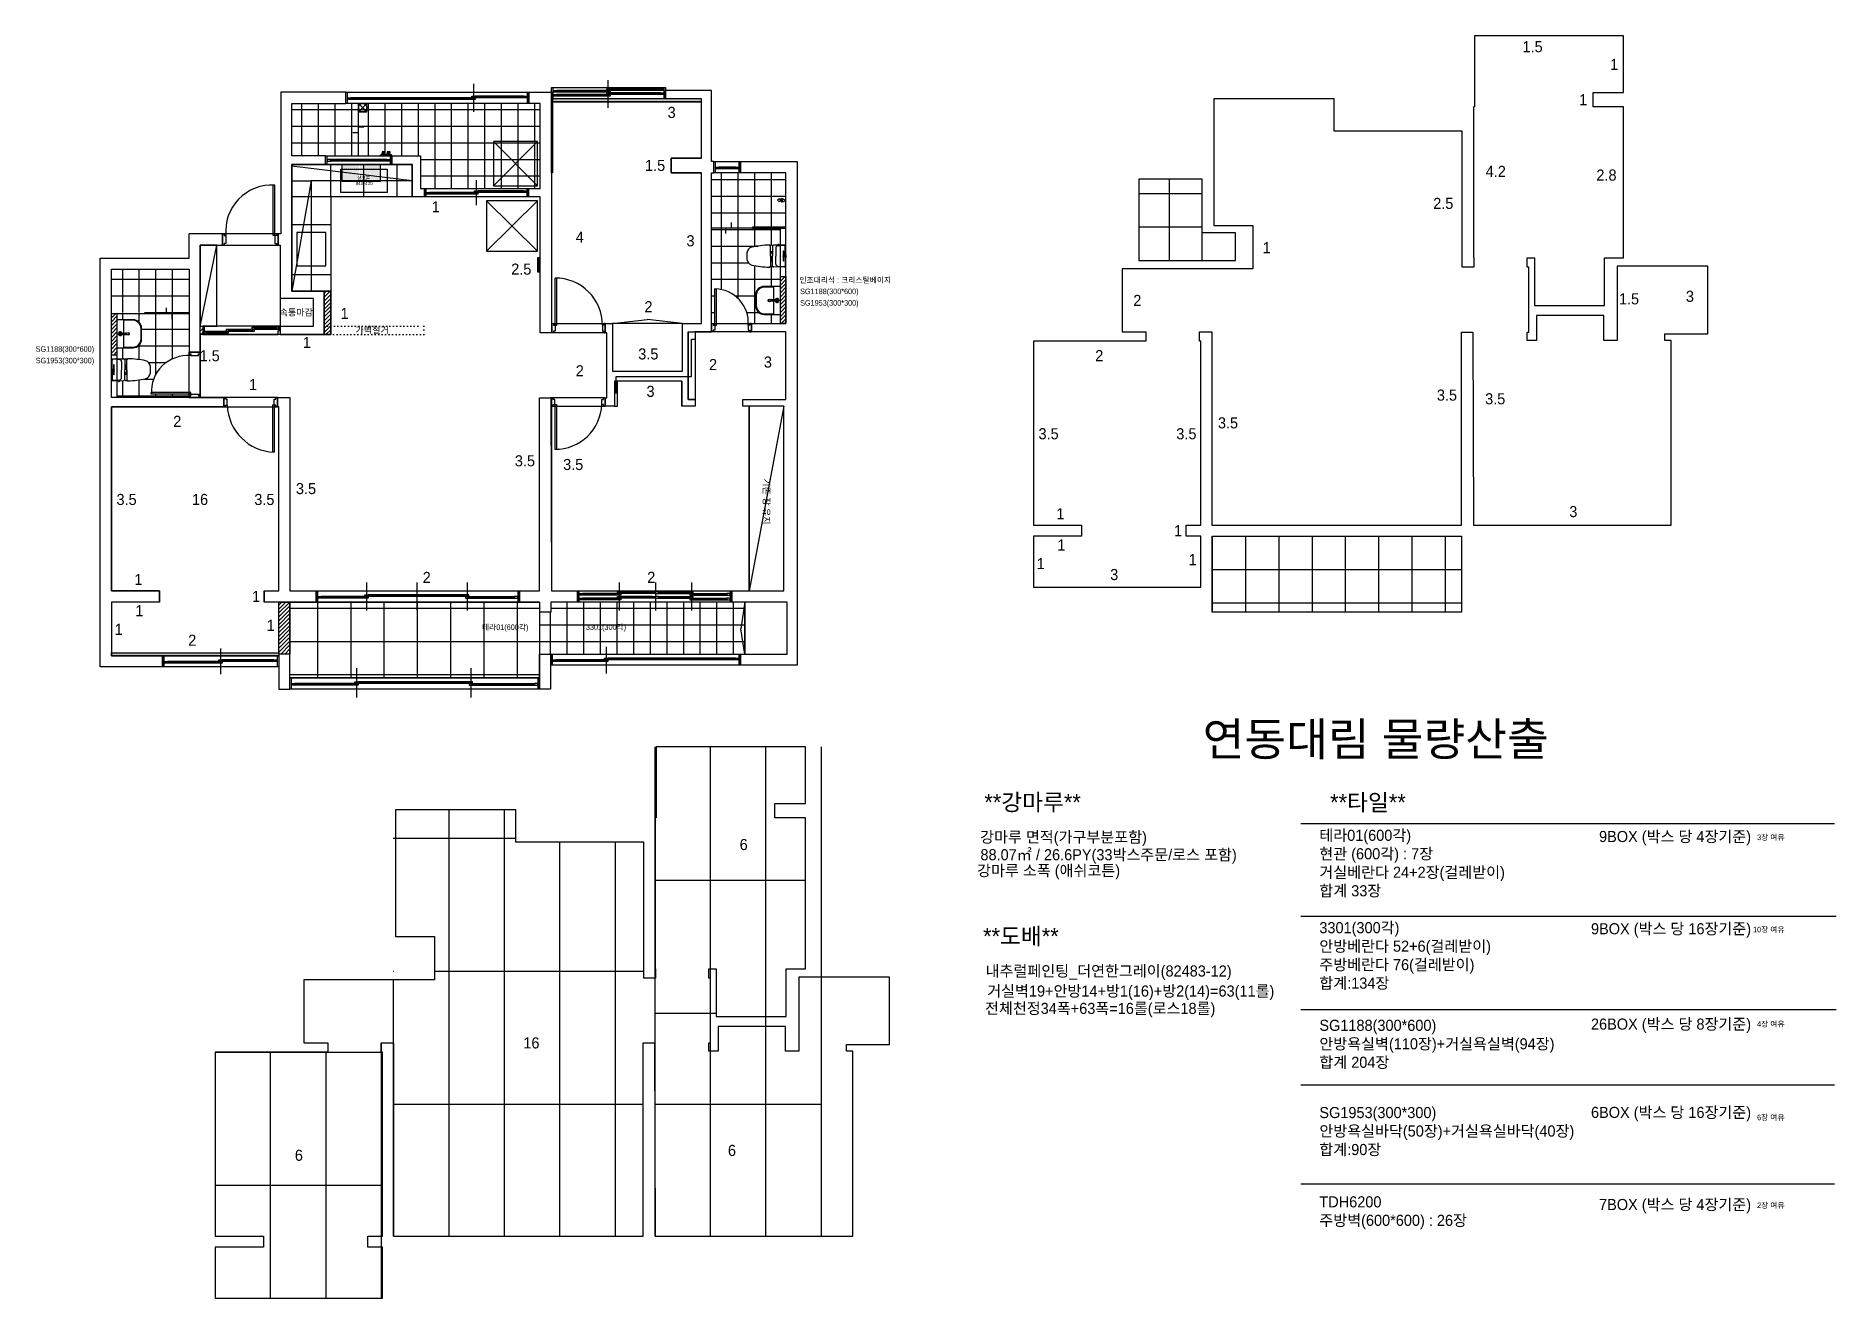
# Model space of a CAD drawing. Header units: inches. Extents: x 88414 to 587042, y -693500 to 27778.
# Drawn here: x 113839 to 146302, y -27474 to -4710 of the extents above; entities that cross this region are included whole.
import ezdxf
from ezdxf.enums import TextEntityAlignment as Align

# ---------------------------------------------------------------- set-up
doc = ezdxf.new("R2010")
doc.units = ezdxf.units.IN
doc.header["$LTSCALE"] = 50
doc.header["$MEASUREMENT"] = 0
for name, pattern in [('DOT', [0.25, 0, -0.25]), ('HID', [2.5, 1.5, -1]), ('HIDDEN', [0.375, 0.25, -0.125])]:
    doc.linetypes.add(name, pattern=pattern)
for name, color, linetype in [('03-TEXT', 3, 'Continuous'), ('03-WAL NEW', 3, 'Continuous'), ('06-FUR', 6, 'Continuous'), ('06-LIGHT', 4, 'Continuous'), ('3.기호.계단선', 30, 'Continuous'), ('BATH', 4, 'Continuous'), ('CO-BATH', 6, 'Continuous'), ('fin', 5, 'Continuous'), ('HL', 6, 'HIDDEN'), ('TOILET-1', 6, 'Continuous'), ('면적', 3, 'Continuous'), ('욕실설비', 3, 'Continuous')]:
    doc.layers.add(name, color=color, linetype=linetype)
doc.styles.add('코레일둥고', font='Korail_Round_Gothic_Medium.ttf')
doc.linetypes.add('ZIGZAG', pattern='A,0.0001,-0.2,[131,ltypeshp.shx,S=0.2,R=0,X=-0.2,Y=0],-0.4,[131,ltypeshp.shx,S=0.2,R=180,X=0.2,Y=0],-0.2', length=0.8001)
pattern_1 = [(0, (-117097.75, 801.26), (0, 300), [])]
pattern_2 = [(90, (-117097.75, 801.26), (-300, 2e-14), [])]
pattern_3 = [(45, (-117097.753, 801.26), (-35.35534, 35.35534), [])]

msp = doc.modelspace()

# ---------------------------------------------------------------- texts
at = {"layer": '03-TEXT', "style": '코레일둥고'}
for s, p in [('1.5', (141011.833, -5002.5)), ('1', (142374.722, -5321)), ('1', (141815.222, -5958.5)), ('3', (125375.833, -6188.02)), ('1.5', (125186.722, -7144.02)), ('4.2', (140347.722, -7251.5)), ('2.8', (142344.222, -7318)), ('1', (121121.722, -7891)), ('2.5', (139401.111, -7829)), ('4', (123719.222, -8437.02)), ('3', (125715.722, -8503.52)), ('1', (136105.722, -8628.238)), ('2.5', (122772.611, -9014.52)), ('2', (133773.667, -9579.5)), ('1.5', (142750.809, -9551)), ('3', (143739.667, -9505.5)), ('1', (119477.222, -9813.758)), ('2', (124957.475, -9693.16)), ('1.5', (117153.167, -10577.02)), ('1', (118796.833, -10338)), ('3.5', (125063.556, -10545)), ('2', (133087.772, -10575.441)), ('2', (123718.611, -10849.02)), ('2', (126122.309, -10736.52)), ('3', (127111.167, -10691.02)), ('1', (117825.833, -11097)), ('3', (124994.556, -11219.5)), ('3.5', (139467.111, -11287)), ('3.5', (140337.611, -11353.5)), ('2', (116459.272, -11760.961)), ('3.5', (135518.611, -11788)), ('3.5', (132282.611, -11984)), ('3.5', (134768.167, -11984)), ('3.5', (122838.611, -12472.52)), ('3.5', (123709.111, -12539.02)), ('3.5', (115654.111, -13169.52)), ('16', (116943.611, -13169.52)), ('3.5', (118139.667, -13169.52)), ('3.5', (118890.111, -12973.52)), ('1', (132387.667, -13427.5)), ('3', (141636.864, -13388.5)), ('1', (134509.833, -13733.5)), ('1', (132405.333, -13991)), ('1', (132032.333, -14326.5)), ('1', (134771.333, -14255.5)), ('1', (115759.167, -14613.02)), ('2', (120958.364, -14576.5)), ('2', (125008.364, -14574.02)), ('3', (133357.667, -14524)), ('1', (117881.333, -14919.02)), ('1', (115776.833, -15176.52)), ('1', (118142.833, -15441.02)), ('1', (115403.833, -15512.02)), ('2', (116729.167, -15709.52)), ('9BOX (박스 당 4장기준)', (144770.385, -19249.5)), ('6', (126675.167, -19394.5)), ('88.07㎡ / 26.6PY(33박스주문/로스 포함)', (135494.36, -19578.032)), ('강마루 소폭 (애쉬코튼)', (133390.36, -19863.532)), ('9BOX (박스 당 16장기준)', (144770.385, -20913.5)), ('거실벽19+안방14+방1(16)+방2(14)=63(11롤)', (136172.5, -22037.176)), ('전체천정34폭+63폭=16롤(로스18롤)', (135108.305, -22350.176)), ('26BOX (박스 당 8장기준)', (144770.385, -22633.5)), ('16', (122919.167, -22972.5)), ('6BOX (박스 당 16장기준)', (144770.385, -24226.5)), ('6', (118652.667, -24999.5)), ('6', (126463.667, -24911.5)), ('7BOX (박스 당 4장기준)', (144770.385, -25887.5))]:
    msp.add_text(s, height=200, dxfattribs=at).set_placement(p, align=Align.RIGHT)
at = {"layer": '03-TEXT', "color": 0, "style": '코레일둥고'}
msp.add_text('연동대림 물량산출', height=600, dxfattribs=at).set_placement((141121.472, -17691.786), align=Align.RIGHT)
at = {"layer": '03-TEXT', "color": 30, "style": '코레일둥고'}
for s, height, p in [('**강마루**', 300, (132683.36, -18681.566)), ('**타일**', 300, (138542.69, -18684.023)), ('3장 여유', 100, (145374.351, -19214.341)), ('**도배**', 300, (132283.36, -21097.73)), ('10장 여유', 100, (145374.351, -20878.341)), ('4장 여유', 100, (145374.351, -22582)), ('6장 여유', 100, (145374.351, -24267.5)), ('2장 여유', 100, (145374.351, -25852.341))]:
    msp.add_text(s, height=height, dxfattribs=at).set_placement(p, align=Align.RIGHT)
at = {"layer": '03-TEXT', "color": 10, "style": '코레일둥고'}
for s, p in [('강마루 면적(가구부분포함)', (133873.916, -19259.462)), ('내추럴페인팅_더연한그레이(82483-12)', (135402.527, -21675.626))]:
    msp.add_text(s, height=200, dxfattribs=at).set_placement(p, align=Align.RIGHT)
at = {"layer": '06-LIGHT', "char_height": 200, "attachment_point": 1, "style": '코레일둥고'}
for s, width, heights, insert in [('{\\C1;테라01(600각)\\P}현관 (600각) : 7장\\P거실베란다 24+2장(걸레받이)\\P합계 33장', 3886.57191, [0], (136984.356, -19028.023)), ('{\\C1;3301(300각) }\\P안방베란다 52+6(걸레받이)\\P주방베란다 76(걸레받이)\\P합계:134장', 7370.57417, [0], (136984.356, -20694.023)), ('{\\C1;SG1188(300*600)\\P}안방욕실벽(110장)+거실욕실벽(94장)\\P합계 204장', 7370.57417, [0], (136984.356, -22455.5)), ('{\\C1;SG1953(300*300)\\P}안방욕실바닥(50장)+거실욕실바닥(40장)\\P합계:90장', 4975.39317, [1645.915], (136984.356, -24029)), ('{\\C1;TDH6200\\P}주방벽(600*600) : 26장', 3886.57191, [0], (136984.356, -25639.523))]:
    msp.add_mtext_dynamic_manual_height_columns(s, width=width, gutter_width=2287.21, heights=heights, dxfattribs=dict(at, insert=insert))

# ---------------------------------------------------------------- blocks, each defined once
blk = doc.blocks.new('A$C004A4CAE')
at = {"layer": 'fin', "color": 6}
for p, q in [((0, 0), (0, 5)), ((200, 15), (10, 15)), ((36, 69), (36, 70)), ((84, 69), (36, 69)), ((51, 63), (36, 63)), ((51, 57), (36, 57)), ((51, 51), (36, 51)), ((36, 23), (36, 45)), ((84, 45), (36, 45)), ((82, 72), (38, 72)), ((82, 21), (38, 21)), ((43, 15), (43, 21)), ((84, 63), (69, 63)), ((84, 57), (69, 57)), ((84, 51), (69, 51)), ((77, 15), (77, 21)), ((84, 69), (84, 70)), ((84, 23), (84, 45)), ((126, 69), (126, 70)), ((174, 69), (126, 69)), ((141, 63), (126, 63)), ((141, 57), (126, 57)), ((141, 51), (126, 51)), ((174, 45), (126, 45)), ((126, 23), (126, 45)), ((172, 72), (128, 72)), ((172, 21), (128, 21)), ((133, 15), (133, 21)), ((174, 63), (159, 63)), ((174, 57), (159, 57)), ((174, 51), (159, 51)), ((167, 15), (167, 21)), ((174, 69), (174, 70)), ((174, 23), (174, 45)), ((210, 0), (210, 5))]:
    blk.add_line(p, q, dxfattribs=at)
for centre, radius, start, end in [((10, 5), 10, 90, 180), ((36, 66), 3, 90, 270), ((36, 60), 3, 90, 270), ((36, 54), 3, 90, 270), ((36, 48), 3, 90, 270), ((38, 70), 2, 90, 180), ((38, 23), 2, 180, 270), ((51, 66), 3, 90, 270), ((51, 60), 3, 90, 270), ((51, 54), 3, 90, 270), ((51, 48), 3, 90, 270), ((69, 66), 3, 270, 90), ((69, 60), 3, 270, 90), ((69, 54), 3, 270, 90), ((69, 48), 3, 270, 90), ((82, 70), 2, 0, 90), ((82, 23), 2, 270, 0), ((84, 66), 3, 270, 90), ((84, 60), 3, 270, 90), ((84, 54), 3, 270, 90), ((84, 48), 3, 270, 90), ((126, 66), 3, 90, 270), ((126, 60), 3, 90, 270), ((126, 54), 3, 90, 270), ((126, 48), 3, 90, 270), ((128, 70), 2, 90, 180), ((128, 23), 2, 180, 270), ((141, 66), 3, 90, 270), ((141, 60), 3, 90, 270), ((141, 54), 3, 90, 270), ((141, 48), 3, 90, 270), ((159, 66), 3, 270, 90), ((159, 60), 3, 270, 90), ((159, 54), 3, 270, 90), ((159, 48), 3, 270, 90), ((172, 70), 2, 0, 90), ((172, 23), 2, 270, 0), ((174, 66), 3, 270, 90), ((174, 60), 3, 270, 90), ((174, 54), 3, 270, 90), ((174, 48), 3, 270, 90), ((200, 5), 10, 0, 90)]:
    blk.add_arc(centre, radius, start, end, dxfattribs=at)
blk = doc.blocks.new('A$C4B2D31F0')
for p, q in [((169, 707), (217, 707)), ((193, 707), (193, 716))]:
    blk.add_line(p, q)
at = {"layer": 'fin', "color": 4}
for p, q in [((185, 691), (20, 691)), ((37, 692), (25, 692)), ((37, 692), (50, 692)), ((201, 691), (366, 691)), ((13, 466), (193, 466)), ((193, 427), (14, 427)), ((48, 524), (193, 524)), ((338, 524), (193, 524)), ((373, 466), (193, 466)), ((193, 427), (372, 427))]:
    blk.add_line(p, q, dxfattribs=at)
for points in [[(20, 691), (8, 691, 0.421209), (-7, 676), (-2, 481, 0.001659)], [(366, 691), (378, 691, -0.421209), (393, 676), (388, 481, -0.001659)], [(13, 466, 0.371724), (-2, 451, 0.003515), (-1, 420, 0.320541)], [(373, 466, -0.371724), (388, 451, -0.003515), (387, 420, -0.320541)]]:
    blk.add_lwpolyline(points, format="xyb", dxfattribs=at)
for centre, radius, start, end in [((20, 675), 16, 90, 179.3116), ((1004, 663), 1000, 179.3116, 185.9437), ((25, 707), 15, 180, 270), ((50, 707), 15, 270, 0), ((366, 675), 16, 0.6884, 90), ((-618, 663), 1000, 354.0563, 0.6884), ((14, 407), 20, 90, 182.3333), ((2198, 496), 2206, 182.3333, 190.6081), ((13, 481), 15, 181.3651, 270), ((49, 564), 40, 185.9437, 267.5129), ((336, 564), 40, 272.4871, 354.0563), ((-1812, 496), 2206, 349.3919, 357.6667), ((372, 407), 20, 357.6667, 90), ((373, 481), 15, 270, 358.6349), ((149, 129), 126, 198.2964, 263.4241), ((193, 406), 406, 261.6993, 270), ((193, 406), 406, 270, 278.3007), ((237, 129), 126, 276.5759, 341.7036)]:
    blk.add_arc(centre, radius, start, end, dxfattribs=at)
at = {"layer": 'HL', "linetype": 'Continuous'}
for p, q in [((106, 666), (184, 666)), ((106, 659), (185, 659)), ((169, 697), (169, 707)), ((169, 697), (217, 697)), ((186, 693), (181, 697)), ((182, 686), (186, 693)), ((187, 651), (182, 686)), ((182, 686), (204, 686)), ((186, 693), (200, 693)), ((187, 651), (199, 651)), ((199, 651), (204, 686)), ((200, 693), (205, 697)), ((204, 686), (200, 693)), ((200, 659), (279, 659)), ((201, 666), (279, 666)), ((217, 697), (217, 707)), ((-16, 577), (-16, 565)), ((-12, 581), (-5, 581)), ((-12, 561), (-4, 561)), ((193, 434), (147, 434)), ((193, 434), (239, 434))]:
    blk.add_line(p, q, dxfattribs=at)
for points in [[(110, 427), (110, 451, -0.414214), (114, 455), (131, 455, -0.414214), (135, 451), (135, 435), (135, 427)], [(135, 435), (145, 435, -0.414214), (147, 433), (147, 427)], [(251, 435), (241, 435, 0.414214), (239, 433), (239, 427)], [(276, 427), (276, 451, 0.414214), (272, 455), (255, 455, 0.414214), (251, 451), (251, 435), (251, 427)]]:
    blk.add_lwpolyline(points, format="xyb", dxfattribs=at)
for centre in [(123, 441), (263, 441)]:
    blk.add_circle(centre, 8, dxfattribs=at)
for centre, radius, start, end in [((106, 663), 3.5, 90, 270), ((279, 663), 3.5, 270, 90), ((-12, 577), 4, 90, 180), ((-12, 565), 4, 180, 270)]:
    blk.add_arc(centre, radius, start, end, dxfattribs=at)
blk = doc.blocks.new('B-003')
blk.add_line((0, 0), (0, -65))
at = {"layer": 'CO-BATH'}
for p, q in [((-252, 0), (-252, -295)), ((252, 0), (-252, 0)), ((252, -295), (252, 0)), ((-102, -445), (102, -445))]:
    blk.add_line(p, q, dxfattribs=at)
at = {"layer": 'CO-BATH', "color": 8}
for p, q in [((-242, -120), (-242, -285)), ((242, -120), (-242, -120)), ((-15, -156), (-15, -161)), ((-15, -161), (14, -161)), ((-14, -151), (-14, -156)), ((-13, -60), (-13, -151)), ((12, -60), (12, -151)), ((13, -151), (13, -156)), ((14, -156), (14, -161)), ((242, -285), (242, -120)), ((-92, -435), (92, -435))]:
    blk.add_line(p, q, dxfattribs=at)
at = {"layer": 'CO-BATH', "color": 251}
for p, q in [((-15, -156), (14, -156)), ((-14, -151), (13, -151))]:
    blk.add_line(p, q, dxfattribs=at)
at = {"layer": 'CO-BATH', "color": 8}
blk.add_circle((0, -195), 25, dxfattribs=at)
at = {"layer": 'CO-BATH', "color": 251}
blk.add_circle((0, -195), 20, dxfattribs=at)
at = {"layer": 'CO-BATH'}
for centre, start, end in [((-102, -295), 180, 270), ((102, -295), 270, 0)]:
    blk.add_arc(centre, 150, start, end, dxfattribs=at)
at = {"layer": 'CO-BATH', "color": 8}
for centre, radius, start, end in [((-92, -285), 150, 180, 270), ((0, -60), 35, 290.9248, 249.0751), ((0, -60), 12.5, 360, 180), ((92, -285), 150, 270, 0)]:
    blk.add_arc(centre, radius, start, end, dxfattribs=at)
at = {"layer": 'CO-BATH', "color": 251}
for radius, start, end in [(30, 294.6243, 245.3757), (25, 300, 240), (18, 313.9829, 226.017)]:
    blk.add_arc((0, -60), radius, start, end, dxfattribs=at)
blk = doc.blocks.new('B-803S')
at = {"layer": 'CO-BATH'}
for p, q in [((7.5, 580), (7.5, 20)), ((12.5, 580), (12.5, 20))]:
    blk.add_line(p, q, dxfattribs=at)
at = {"layer": 'CO-BATH', "color": 8}
blk.add_lwpolyline([(0, 600), (20, 600), (20, 0), (0, 0)], close=True, dxfattribs=at)
at = {"layer": 'CO-BATH'}
for points in [[(0, 600), (0, 570), (5, 570), (5, 580), (15, 580), (15, 570), (20, 570), (20, 600)], [(0, 0), (0, 30), (5, 30), (5, 20), (15, 20), (15, 30), (20, 30), (20, 0)]]:
    blk.add_lwpolyline(points, close=True, dxfattribs=at)
blk = doc.blocks.new('AC-8')
at = {"layer": 'BATH'}
for p, q in [((-51, 54), (0, 143)), ((45, 54), (-51, 54)), ((-25, 47), (-46, 12)), ((-14, 47), (-28, -8)), ((-2, 49), (-2, -11)), ((0, 143), (45, 54)), ((10, 47), (25, -8)), ((22, 47), (43, 12)), ((-31, -16), (-41, -49)), ((-2, -27), (-2, -89)), ((28, -16), (38, -49))]:
    blk.add_line(p, q, dxfattribs=at)
blk = doc.blocks.new('A$C1AC25B95')
at = {"layer": '욕실설비', "color": 8}
for p, q in [((28, 72), (28, 75)), ((53, 74), (53, 75))]:
    blk.add_line(p, q, dxfattribs=at)
at = {"layer": 'TOILET-1', "linetype": 'Continuous', "xscale": 0.873786407766195, "yscale": 0.873786407766195, "zscale": 0.873786407766195, "rotation": 180}
blk.add_blockref('AC-8', (40, 125), dxfattribs=at)
blk = doc.blocks.new('물량')
at = {"layer": '면적'}
h = blk.add_hatch(dxfattribs=at)
h.set_pattern_fill('_USER', color=8, scale=300, double=1, pattern_type=0)
h.set_pattern_definition([(0, (7935, 10165), (0, 300), []), (90, (7935, 10165), (-300, 2e-14), [])])
h.paths.add_polyline_path([(7935, 10165), (3455, 10165), (3455, 9220), (5775, 9220), (5775, 8630), (7935, 8630)])
h = blk.add_hatch(dxfattribs=at)
h.set_pattern_fill('INSUL', color=8, scale=50, angle=-90, double=1)
h.set_pattern_definition([(270, (1396.258, 138137.753), (18.75, -3e-15), []), (270, (1402.508, 138137.753), (18.75, -3e-15), [6.25, -6.25]), (270, (1408.758, 138137.753), (18.75, -3e-15), [6.25, -6.25])])
h.paths.add_polyline_path([(10845, 10195), (10845, 10250), (8153, 10250), (8153, 10195)])
at = {"layer": '면적', "ltscale": 0.56}
h = blk.add_hatch(dxfattribs=at)
h.set_pattern_fill('DOTS', color=8, scale=300, angle=90)
h.set_pattern_definition([(90, (129732.947, 9091.217), (-18.75, 9.375), [0, -18.75])])
h.paths.add_polyline_path([(5055, 8760), (5055, 9060), (4355, 9060), (4355, 8760)])
at = {"layer": '면적'}
h = blk.add_hatch(dxfattribs=at)
h.set_pattern_fill('_USER', color=8, scale=300, pattern_type=0)
h.set_pattern_definition(pattern_1)
h.paths.add_polyline_path([(12365, 8415), (12304, 8384), (12304, 8450), (12365, 8415), (12365, 8915), (11545, 8915), (11065, 8915), (11025, 8915), (11025, 7915), (11765, 7915), (11765, 7935), (12365, 7935)])
h.paths.add_polyline_path([(12265, 7915), (11765, 7915), (11025, 7915), (11025, 6195), (11085, 6195), (11085, 6819, -0.418034), (11686, 6195), (11745, 6195), (12265, 6195), (12265, 6358), (11970, 6358, -0.414214), (11820, 6508), (11820, 6712, -0.414214), (11970, 6862), (12265, 6862), (12265, 7045), (12265, 7212), (12138, 7215, -0.407252), (12124, 7230, -0.420239), (12106, 7215, -0.003215), (12078, 7216, -0.200323), (12064, 7211, -0.036121), (11747, 7247, -0.292078), (11662, 7351, -0.036235), (11658, 7410, -0.036235), (11662, 7469, -0.292078), (11747, 7573, -0.036121), (12064, 7609, -0.200323), (12078, 7604, -0.003215), (12106, 7605, -0.420239), (12124, 7590, -0.407252), (12138, 7605), (12219, 7607), (12219, 7615, -0.414214), (12223, 7619), (12235, 7619, -0.414214), (12239, 7615), (12239, 7608), (12265, 7608)])
h = blk.add_hatch(dxfattribs=at)
h.set_pattern_fill('_USER', color=8, scale=300, angle=90, pattern_type=0)
h.set_pattern_definition(pattern_2)
h.paths.add_polyline_path([(12265, 7915), (11765, 7915), (11025, 7915), (11025, 6195), (11085, 6195), (11085, 6819, -0.418034), (11686, 6195), (11745, 6195), (12265, 6195), (12265, 6358), (11970, 6358, -0.414214), (11820, 6508), (11820, 6712, -0.414214), (11970, 6862), (12265, 6862), (12265, 7045), (12265, 7212), (12138, 7215, -0.407252), (12124, 7230, -0.420239), (12106, 7215, -0.003215), (12078, 7216, -0.200323), (12064, 7211, -0.036121), (11747, 7247, -0.292078), (11662, 7351, -0.036235), (11658, 7410, -0.036235), (11662, 7469, -0.292078), (11747, 7573, -0.036121), (12064, 7609, -0.200323), (12078, 7604, -0.003215), (12106, 7605, -0.420239), (12124, 7590, -0.407252), (12138, 7605), (12219, 7607), (12219, 7615, -0.414214), (12223, 7619), (12235, 7619, -0.414214), (12239, 7615), (12239, 7608), (12265, 7608)])
h.paths.add_polyline_path([(12365, 8415), (12304, 8384), (12304, 8450), (12365, 8415), (12365, 8915), (11545, 8915), (11065, 8915), (11025, 8915), (11025, 7915), (11765, 7915), (11765, 7935), (12365, 7935)])
h = blk.add_hatch(dxfattribs=at)
h.set_pattern_fill('_USER', color=8, scale=300, pattern_type=0)
h.set_pattern_definition(pattern_1)
h.paths.add_polyline_path([(1600, 7175), (200, 7175), (200, 6775), (261, 6810), (261, 6744), (200, 6775), (200, 6395), (800, 6395), (800, 6375), (1600, 6375)])
h.paths.add_polyline_path([(1600, 6375), (800, 6375), (300, 6375), (300, 6262), (595, 6262, -0.414214), (745, 6112), (745, 5907, -0.414214), (595, 5757), (300, 5757), (300, 5625), (300, 5558), (427, 5555, -0.407252), (441, 5540, -0.420239), (459, 5555, -0.003215), (487, 5554, -0.200323), (501, 5559, -0.036121), (818, 5523, -0.292078), (903, 5419, -0.036235), (907, 5360, -0.036235), (903, 5301, -0.292078), (818, 5197, -0.036121), (501, 5161, -0.200323), (487, 5166, -0.003215), (459, 5165, -0.420239), (441, 5180, -0.407252), (427, 5165), (346, 5163), (346, 5155, -0.414214), (342, 5151), (330, 5151, -0.414214), (326, 5155), (326, 5162), (300, 5162), (300, 4860), (1600, 4860), (1600, 4920), (920, 4920), (920, 4930, -0.438979), (1600, 5617), (1600, 5675)])
h = blk.add_hatch(dxfattribs=at)
h.set_pattern_fill('_USER', color=8, scale=300, angle=90, pattern_type=0)
h.set_pattern_definition(pattern_2)
h.paths.add_polyline_path([(1600, 6375), (300, 6375), (300, 6262), (595, 6262, -0.414214), (745, 6112), (745, 5907, -0.414214), (595, 5757), (300, 5757), (300, 5625), (300, 5558), (427, 5555, -0.407252), (441, 5540, -0.420239), (459, 5555, -0.003215), (487, 5554, -0.200323), (501, 5559, -0.036121), (818, 5523, -0.292078), (903, 5419, -0.036235), (907, 5360, -0.036235), (903, 5301, -0.292078), (818, 5197, -0.036121), (501, 5161, -0.200323), (487, 5166, -0.003215), (459, 5165, -0.420239), (441, 5180, -0.407252), (427, 5165), (346, 5163), (346, 5151), (326, 5151), (326, 5162), (300, 5162), (300, 4860), (1600, 4860), (1600, 4920), (920, 4920), (920, 4930, -0.438979), (1600, 5617), (1600, 5675)])
h.paths.add_polyline_path([(1600, 7175), (200, 7175), (200, 6775), (261, 6810), (261, 6744), (200, 6775), (200, 6395), (800, 6395), (800, 6375), (1600, 6375)])
at = {"layer": '면적', "ltscale": 0.56}
h = blk.add_hatch(dxfattribs=at)
h.set_pattern_fill('DOTS', color=8, scale=150)
h.set_pattern_definition([(360, (7950.609, -55311.473), (4.6875, 9.375), [0, -9.375])])
h.paths.add_polyline_path([(7885, 7127), (7935, 7127), (7935, 7378), (7885, 7378)])
at = {"layer": '면적'}
h = blk.add_hatch(dxfattribs=at)
h.set_pattern_fill('_USER', color=8, scale=50, angle=45, pattern_type=0)
h.set_pattern_definition([(45, (-104932.753, 2341.26), (-35.35534, 35.35534), [])])
h.paths.add_polyline_path([(12365, 6195), (12265, 6195), (12265, 7045), (12365, 7045)])
h = blk.add_hatch(dxfattribs=at)
h.set_pattern_fill('_USER', color=8, scale=50, angle=45, pattern_type=0)
h.set_pattern_definition(pattern_3)
h.paths.add_polyline_path([(4155, 6775), (4035, 6775), (4035, 5995), (4155, 5995)])
h = blk.add_hatch(dxfattribs=at)
h.set_pattern_fill('_USER', color=8, scale=50, angle=45, pattern_type=0)
h.set_pattern_definition(pattern_3)
h.paths.add_polyline_path([(200, 6375), (300, 6375), (300, 5625), (200, 5625)])
h = blk.add_hatch(dxfattribs=at)
h.set_pattern_fill('_USER', color=8, scale=50, angle=45, pattern_type=0)
h.set_pattern_definition(pattern_3)
h.paths.add_polyline_path([(1847, 5995), (1800, 5995), (1800, 6145), (1847, 6145)])
h = blk.add_hatch(dxfattribs=at)
h.set_pattern_fill('_USER', color=8, scale=50, angle=45, pattern_type=0)
h.set_pattern_definition(pattern_3)
h.paths.add_polyline_path([(3420, 230), (3220, 230), (3220, 1170), (3420, 1170)])
h = blk.add_hatch(dxfattribs=at)
h.set_pattern_fill('_USER', color=8, scale=600, double=1, pattern_type=0)
h.set_pattern_definition([(0, (7920, 1170), (0, 600), []), (90, (7920, 1170), (-600, 4e-14), [])])
h.paths.add_polyline_path([(7920, 1170), (7920, -200), (3420, -200), (3420, 1170)])
h = blk.add_hatch(dxfattribs=at)
h.set_pattern_fill('_USER', color=8, scale=300, double=1, pattern_type=0)
h.set_pattern_definition([(0, (7920, 1170), (0, 300), []), (90, (7920, 1170), (-300, 2e-14), [])])
h.paths.add_polyline_path([(8125, 990), (7920, 990), (7920, 230), (11625, 230), (11625, 1170), (8125, 1170)])
h = blk.add_hatch(dxfattribs=at)
h.set_pattern_fill('INSUL', color=8, scale=50, double=1)
h.set_pattern_definition([(0, (-117097.753, 801.258), (0, 18.75), []), (0, (-117097.753, 807.508), (0, 18.75), [6.25, -6.25]), (0, (-117097.753, 813.758), (0, 18.75), [6.25, -6.25])])
h.paths.add_polyline_path([(200, 255), (3220, 255), (3220, 200), (200, 200)])
at = {"layer": '면적', "color": 8}
for p, q in [((6730, 10515), (6730, 10015)), ((8135, 10450), (10195, 10450)), ((8135, 10250), (8135, 10450)), ((8165, 10250), (8165, 10450)), ((9135, 10399), (8225, 10399)), ((9155, 10584), (9155, 10084)), ((10105, 10429), (9195, 10429)), ((9195, 10414), (10105, 10414)), ((10105, 10399), (9195, 10399)), ((10165, 10450), (10165, 10250)), ((10195, 10450), (10195, 10250)), ((10195, 10250), (10195, 10400)), ((11025, 10400), (10195, 10400)), ((11025, 9115), (11025, 10400)), ((4430, 10365), (3255, 10365)), ((3255, 10365), (3255, 7810)), ((3455, 9220), (3455, 10165)), ((3455, 10165), (4430, 10165)), ((4430, 10365), (7730, 10365)), ((4430, 10165), (4430, 10365)), ((4430, 10165), (4430, 10365)), ((7730, 10165), (4430, 10165)), ((4460, 10165), (4460, 10365)), ((6700, 10265), (4520, 10265)), ((4520, 10250), (6700, 10250)), ((6700, 10235), (4520, 10235)), ((4655, 10015), (4805, 10165)), ((4655, 10165), (4805, 10015)), ((4655, 9220), (4655, 10165)), ((7640, 10295), (6760, 10295)), ((6760, 10280), (7640, 10280)), ((7640, 10265), (6760, 10265)), ((7700, 10365), (7700, 10165)), ((7730, 10365), (7730, 10165)), ((10195, 10250), (8135, 10250)), ((8225, 10384), (9135, 10384)), ((9135, 10369), (8225, 10369)), ((9135, 10325), (8225, 10325)), ((8225, 10310), (9135, 10310)), ((9135, 10295), (8225, 10295)), ((10105, 10355), (9195, 10355)), ((9195, 10340), (10105, 10340)), ((10105, 10325), (9195, 10325)), ((7885, 9475), (7090, 8680)), ((7090, 9475), (7885, 8680)), ((4060, 9220), (3455, 9220)), ((4060, 9220), (5260, 9220)), ((4060, 9060), (4060, 9220)), ((4060, 9060), (4060, 9220)), ((4090, 9060), (4090, 9220)), ((5170, 9150), (4150, 9150)), ((4150, 9135), (5170, 9135)), ((5170, 9120), (4150, 9120)), ((5230, 9220), (5230, 9060)), ((5260, 9220), (5260, 9060)), ((10845, 9175), (10295, 9175)), ((10295, 9175), (10295, 8915)), ((11065, 9115), (11025, 9115)), ((11065, 9115), (11545, 9115)), ((11065, 8915), (11065, 9115)), ((11065, 8915), (11065, 9115)), ((11095, 8915), (11095, 9115)), ((11515, 9115), (11515, 8915)), ((11545, 9115), (11545, 8915)), ((3455, 6775), (3455, 9060)), ((3455, 9060), (4060, 9060)), ((5260, 9060), (4060, 9060)), ((4155, 8480), (4155, 9060)), ((4755, 8480), (4755, 9060)), ((5355, 8480), (5355, 9060)), ((6777, 8780), (6777, 8330)), ((10295, 8915), (10845, 8915)), ((11025, 8915), (11065, 8915)), ((11545, 8915), (11065, 8915)), ((11455, 9015), (11155, 9015)), ((11155, 9000), (11455, 9000)), ((11455, 8985), (11155, 8985)), ((3145, 8690), (3115, 8690)), ((3115, 7780), (3115, 8689)), ((3145, 7780), (3145, 8690)), ((4155, 8480), (3455, 8480)), ((5845, 8630), (7720, 8630)), ((5845, 8480), (5845, 8630)), ((7720, 8480), (5845, 8480)), ((5875, 8480), (5875, 8630)), ((6747, 8555), (5935, 8555)), ((5935, 8540), (6747, 8540)), ((6747, 8525), (5935, 8525)), ((7630, 8585), (6807, 8585)), ((6807, 8570), (7630, 8570)), ((7630, 8555), (6807, 8555)), ((7690, 8630), (7690, 8480)), ((7720, 8630), (7720, 8480)), ((6963, 7498), (7885, 8410)), ((6963, 8410), (7885, 7498)), ((3205, 7810), (2205, 7810)), ((2205, 7810), (2205, 7610)), ((3205, 7610), (3205, 7810)), ((3205, 7810), (3205, 7610)), ((3255, 7810), (3205, 7810)), ((3205, 7810), (3205, 7610)), ((4155, 7975), (3455, 7975)), ((12265, 7045), (12265, 7915)), ((2205, 7610), (3205, 7610)), ((3145, 7780), (3115, 7780)), ((3205, 7610), (3245, 7610)), ((3245, 7610), (3245, 5995)), ((4155, 7075), (3455, 7075)), ((8205, 6165), (8205, 7015)), ((8235, 6165), (8235, 7014)), ((11075, 6820), (11105, 6820)), ((11085, 6165), (11085, 6820)), ((11115, 6165), (11115, 6819)), ((4035, 6775), (3455, 6775)), ((4035, 5995), (4035, 6775)), ((8135, 6195), (9105, 6195)), ((9105, 6195), (9105, 6025)), ((9105, 6025), (9105, 6195)), ((9105, 6195), (9235, 6195)), ((9235, 6195), (9862, 6267)), ((10500, 6195), (9235, 6195)), ((10500, 6195), (9867, 6267)), ((11025, 6045), (11025, 6195)), ((11025, 6195), (11745, 6195)), ((11025, 6195), (11025, 6045)), ((11745, 6195), (11745, 6045)), ((3245, 6145), (1847, 6145)), ((1867, 5995), (3210, 5995)), ((1882, 6063), (1882, 6061)), ((1917, 6056), (2273, 6056)), ((1917, 6021), (2273, 6021)), ((2273, 6056), (2771, 6056)), ((2318, 6091), (2771, 6091)), ((2785, 6126), (3179, 6126)), ((2785, 6091), (3179, 6091)), ((3245, 5995), (4035, 5995)), ((9105, 6025), (8135, 6025)), ((8205, 6165), (8235, 6165)), ((9135, 6025), (9105, 6025)), ((10600, 6045), (11025, 6045)), ((11745, 6045), (11025, 6045)), ((11085, 6165), (11115, 6165)), ((300, 5625), (300, 4860)), ((1600, 4860), (1600, 5675)), ((1600, 5675), (1800, 5675)), ((1800, 5675), (1800, 5645)), ((1800, 4860), (1800, 5675)), ((920, 4920), (920, 4950)), ((1630, 4920), (920, 4920)), ((1630, 4950), (921, 4950)), ((1630, 4920), (1630, 4950)), ((1800, 4890), (1800, 4860)), ((1800, 4860), (1600, 4860)), ((1600, 4860), (1800, 4860)), ((3195, 4860), (2230, 4860)), ((2230, 4860), (2230, 4690)), ((2230, 4690), (2230, 4860)), ((2230, 4690), (3195, 4690)), ((3105, 4720), (3105, 3875)), ((3135, 4720), (3105, 4720)), ((3135, 4720), (3135, 3874)), ((3195, 4690), (3195, 4860)), ((9095, 4855), (8125, 4855)), ((8135, 4705), (9105, 4705)), ((8195, 4735), (8195, 3926)), ((8195, 4735), (8225, 4735)), ((8225, 4735), (8225, 3926)), ((9105, 4705), (9105, 4855)), ((8195, 3926), (8225, 3926)), ((3135, 3874), (3105, 3874)), ((1070, 1170), (1070, 1370)), ((2955, 1370), (2955, 1170)), ((3895, 1370), (7560, 1370)), ((3895, 1170), (3895, 1370)), ((3925, 1170), (3925, 1370)), ((4800, 1520), (4800, 1020)), ((6585, 1300), (4830, 1300)), ((5708, 1520), (5708, 1020)), ((6615, 1520), (6615, 1020)), ((7530, 1370), (7530, 1170)), ((7560, 1370), (7560, 1170)), ((8605, 1370), (11390, 1370)), ((8605, 1170), (8605, 1370)), ((8635, 1170), (8635, 1370)), ((9325, 1325), (8695, 1325)), ((8695, 1310), (9325, 1310)), ((9355, 1520), (9355, 1020)), ((9950, 1355), (9385, 1355)), ((9385, 1340), (9950, 1340)), ((9950, 1325), (9385, 1325)), ((10010, 1520), (10010, 1020)), ((10070, 1355), (10635, 1355)), ((10635, 1340), (10070, 1340)), ((10070, 1325), (10635, 1325)), ((10665, 1520), (10665, 1020)), ((10695, 1325), (11300, 1325)), ((11300, 1310), (10695, 1310)), ((11360, 1370), (11360, 1170)), ((11390, 1370), (11390, 1170)), ((7560, 1170), (3895, 1170)), ((4770, 1270), (3985, 1270)), ((3985, 1255), (4770, 1255)), ((4770, 1240), (3985, 1240)), ((4830, 1285), (6585, 1285)), ((6585, 1270), (4830, 1270)), ((6645, 1270), (7470, 1270)), ((7470, 1255), (6645, 1255)), ((6645, 1240), (7470, 1240)), ((7920, 1170), (7920, 990)), ((8125, 990), (7920, 990)), ((8125, 1170), (8125, 990)), ((11390, 1170), (8605, 1170)), ((9325, 1295), (8695, 1295)), ((9325, 1240), (8695, 1240)), ((8695, 1225), (9325, 1225)), ((9325, 1210), (8695, 1210)), ((9950, 1270), (9385, 1270)), ((9385, 1255), (9950, 1255)), ((9950, 1240), (9385, 1240)), ((10070, 1270), (10635, 1270)), ((10635, 1255), (10070, 1255)), ((10070, 1240), (10635, 1240)), ((10695, 1295), (11300, 1295)), ((10695, 1240), (11300, 1240)), ((11300, 1225), (10695, 1225)), ((10695, 1210), (11300, 1210)), ((11626, 1175), (11551, 685)), ((11625, 230), (11551, 685)), ((2170, 330), (2170, -130)), ((9125, 360), (9125, -120)), ((1120, 200), (3220, 200)), ((1120, 0), (1120, 200)), ((1150, 0), (1150, 200)), ((2140, 100), (1210, 100)), ((1210, 85), (2140, 85)), ((2140, 70), (1210, 70)), ((3130, 130), (2200, 130)), ((2200, 115), (3130, 115)), ((3130, 100), (2200, 100)), ((3190, 200), (3190, 0)), ((3220, 230), (3220, 10)), ((8125, 230), (11545, 230)), ((8125, 30), (8125, 230)), ((11545, 30), (8125, 30)), ((8155, 30), (8155, 230)), ((9095, 130), (8215, 130)), ((8215, 115), (9095, 115)), ((9095, 100), (8215, 100)), ((11455, 160), (9155, 160)), ((9155, 145), (11455, 145)), ((11455, 130), (9155, 130)), ((11515, 230), (11515, 30)), ((11545, 230), (11545, 30)), ((3220, 0), (1120, 0)), ((3420, -200), (7920, -200)), ((3420, -400), (3420, -200)), ((3450, -400), (3450, -200)), ((4593, -300), (3510, -300)), ((3510, -315), (4593, -315)), ((4623, -20), (4623, -550)), ((6654, -270), (4653, -270)), ((4653, -285), (6654, -285)), ((6654, -300), (4653, -300)), ((6684, -20), (6684, -550)), ((6714, -300), (7830, -300)), ((7830, -315), (6714, -315)), ((7890, -200), (7890, -400)), ((7920, -200), (7920, -400)), ((7920, -400), (3420, -400)), ((4593, -330), (3510, -330)), ((6714, -330), (7830, -330))]:
    blk.add_line(p, q, dxfattribs=at)
for points in [[(8165, 10369), (8165, 10399), (8225, 10399), (8225, 10369)], [(9135, 10399), (9135, 10429), (9195, 10429), (9195, 10399)], [(9135, 10369), (9135, 10399), (9195, 10399), (9195, 10369)], [(10105, 10399), (10105, 10429), (10165, 10429), (10165, 10399)], [(4460, 10235), (4460, 10265), (4520, 10265), (4520, 10235)], [(4655, 10015), (4805, 10015), (4805, 10165), (4655, 10165)], [(6700, 10265), (6700, 10295), (6760, 10295), (6760, 10265)], [(6700, 10235), (6700, 10265), (6760, 10265), (6760, 10235)], [(7640, 10265), (7640, 10295), (7700, 10295), (7700, 10265)], [(7730, 10165), (7730, 10365), (8135, 10365), (8135, 6195), (8145, 6195), (8145, 6025), (7935, 6025), (7935, 8480), (7720, 8480), (7720, 8630), (7935, 8630), (7935, 10165)], [(8135, 10250), (8153, 10250), (8153, 8915), (8135, 8915)], [(8165, 10295), (8165, 10325), (8225, 10325), (8225, 10295)], [(9135, 10325), (9135, 10355), (9195, 10355), (9195, 10325)], [(9135, 10295), (9135, 10325), (9195, 10325), (9195, 10295)], [(10105, 10325), (10105, 10355), (10165, 10355), (10165, 10325)], [(7090, 8680), (7885, 8680), (7885, 9475), (7090, 9475)], [(4150, 9120), (4150, 9150), (4090, 9150), (4090, 9120)], [(5170, 9120), (5170, 9150), (5230, 9150), (5230, 9120)], [(5845, 8630), (5845, 8480), (5625, 8480), (5625, 9060), (5260, 9060), (5260, 9220), (5775, 9220), (5775, 8630)], [(5175, 8560), (4335, 8560), (4335, 8980), (5175, 8980)], [(5055, 8760), (5055, 9060), (4355, 9060), (4355, 8760)], [(11095, 8985), (11095, 9015), (11155, 9015), (11155, 8985)], [(11455, 8985), (11455, 9015), (11515, 9015), (11515, 8985)], [(5875, 8525), (5875, 8555), (5935, 8555), (5935, 8525)], [(6747, 8555), (6747, 8585), (6807, 8585), (6807, 8555)], [(6747, 8525), (6747, 8555), (6807, 8555), (6807, 8525)], [(7630, 8555), (7630, 8585), (7690, 8585), (7690, 8555)], [(6963, 8410), (6963, 7498), (7885, 7498), (7885, 8410)], [(3544, 7836), (3544, 7236), (4066, 7236), (4066, 7836)], [(7885, 7127), (7935, 7127), (7935, 7378), (7885, 7378)], [(4155, 6775), (4035, 6775), (4035, 5995), (4155, 5995)], [(1847, 5995), (1800, 5995), (1800, 6145), (1847, 6145)], [(1872, 6056), (1917, 6056), (1917, 6044), (1910, 6042), (1910, 6035), (1917, 6032), (1917, 6021), (1872, 6021)], [(2273, 6091), (2318, 6091), (2318, 6079), (2311, 6077), (2311, 6070), (2318, 6068), (2318, 6056), (2273, 6056)], [(2273, 6032), (2273, 6021), (2314, 6021), (2314, 6056), (2273, 6056), (2273, 6044), (2280, 6042), (2280, 6035)], [(2741, 6126), (2785, 6126), (2785, 6114), (2779, 6112), (2779, 6105), (2785, 6103), (2785, 6091), (2741, 6091)], [(2741, 6068), (2741, 6056), (2782, 6056), (2782, 6091), (2741, 6091), (2741, 6079), (2747, 6077), (2747, 6070)], [(3179, 6103), (3179, 6091), (3220, 6091), (3220, 6126), (3179, 6126), (3179, 6114), (3185, 6112), (3185, 6105)], [(10730, 4825), (10600, 4825), (10600, 6045), (10730, 6045)], [(4770, 1270), (4770, 1300), (4830, 1300), (4830, 1270)], [(5678, 1270), (5678, 1300), (5738, 1300), (5738, 1270)], [(6645, 1270), (6645, 1300), (6585, 1300), (6585, 1270)], [(8635, 1295), (8635, 1325), (8695, 1325), (8695, 1295)], [(9325, 1325), (9325, 1355), (9385, 1355), (9385, 1325)], [(9325, 1295), (9325, 1325), (9385, 1325), (9385, 1295)], [(9950, 1325), (9950, 1355), (10010, 1355), (10010, 1325)], [(10070, 1325), (10070, 1355), (10010, 1355), (10010, 1325)], [(10695, 1325), (10695, 1355), (10635, 1355), (10635, 1325)], [(10695, 1295), (10695, 1325), (10635, 1325), (10635, 1295)], [(11360, 1295), (11360, 1325), (11300, 1325), (11300, 1295)], [(3420, 230), (3220, 230), (3220, 1170), (3420, 1170)], [(3925, 1240), (3925, 1270), (3985, 1270), (3985, 1240)], [(4770, 1240), (4770, 1270), (4830, 1270), (4830, 1240)], [(6645, 1240), (6645, 1270), (6585, 1270), (6585, 1240)], [(7530, 1240), (7530, 1270), (7470, 1270), (7470, 1240)], [(8635, 1210), (8635, 1240), (8695, 1240), (8695, 1210)], [(9325, 1240), (9325, 1270), (9385, 1270), (9385, 1240)], [(9325, 1210), (9325, 1240), (9385, 1240), (9385, 1210)], [(9950, 1240), (9950, 1270), (10010, 1270), (10010, 1240)], [(10070, 1240), (10070, 1270), (10010, 1270), (10010, 1240)], [(10695, 1240), (10695, 1270), (10635, 1270), (10635, 1240)], [(10695, 1210), (10695, 1240), (10635, 1240), (10635, 1210)], [(11360, 1210), (11360, 1240), (11300, 1240), (11300, 1210)], [(12385, 1170), (11625, 1170), (11625, 230), (12385, 230)], [(200, 255), (3220, 255), (3220, 200), (200, 200)], [(1150, 70), (1150, 100), (1210, 100), (1210, 70)], [(2140, 100), (2140, 130), (2200, 130), (2200, 100)], [(2140, 70), (2140, 100), (2200, 100), (2200, 70)], [(3130, 100), (3130, 130), (3190, 130), (3190, 100)], [(3220, -400), (3420, -400), (3420, -200), (3420, 230), (3220, 230), (3220, 10)], [(7920, 230), (8125, 230), (8125, 30), (8120, 30), (8120, -400), (7920, -400), (7920, -200)], [(8155, 100), (8155, 130), (8215, 130), (8215, 100)], [(9095, 130), (9095, 160), (9155, 160), (9155, 130)], [(9095, 100), (9095, 130), (9155, 130), (9155, 100)], [(11455, 130), (11455, 160), (11515, 160), (11515, 130)], [(3450, -330), (3450, -300), (3510, -300), (3510, -330)], [(4593, -300), (4593, -270), (4653, -270), (4653, -300)], [(4593, -330), (4593, -300), (4653, -300), (4653, -330)], [(6714, -300), (6714, -270), (6654, -270), (6654, -300)], [(6714, -330), (6714, -300), (6654, -300), (6654, -330)], [(7890, -330), (7890, -300), (7830, -300), (7830, -330)]]:
    blk.add_lwpolyline(points, close=True, dxfattribs=at)
for points in [[(10845, 10195), (10845, 10250), (8153, 10250), (8153, 10195), (10845, 10195)], [(10845, 9175), (10845, 10250), (10195, 10250)], [(4555, 9642), (4655, 9642), (4655, 9742), (4755, 9742)], [(12565, 30), (11545, 30), (11545, 230), (12385, 230), (12385, 1170), (11390, 1170), (11390, 1370), (12330, 1370), (12330, 4705), (11585, 4705), (11585, 4825), (12365, 4825), (12365, 6045), (11745, 6045), (11745, 6195), (12365, 6195), (12365, 8915), (11545, 8915), (11545, 9115), (12565, 9115), (12565, 30)], [(5625, 9060), (5625, 8480), (4155, 8480), (4155, 6775), (4035, 6775), (4035, 6775), (3455, 6775), (3455, 9060), (5625, 9060)], [(5625, 8770), (3805, 8770), (3805, 6775), (3455, 6775), (3455, 9060), (5625, 9060), (5625, 8770), (3455, 9034), (3455, 8770), (3805, 8770), (3455, 6775)], [(9235, 6195), (9235, 5335), (10500, 5335), (10500, 6045), (10500, 6195), (10845, 6195), (10845, 8915)], [(11025, 6195), (11025, 6045), (11025, 8915)], [(1070, 1170), (1070, 1370), (1070, 1170), (200, 1170), (200, 200), (1120, 200), (1120, 0), (0, 0), (0, 7375), (1600, 7375), (1600, 7810)], [(1070, 1370), (200, 1370), (200, 4690), (2230, 4690), (2230, 4860), (200, 4860), (200, 7175), (1600, 7175), (1600, 5675), (1800, 5675), (1800, 7610), (2205, 7610), (2205, 7810), (1600, 7810)], [(2205, 7810), (2235, 7810), (2235, 7780), (2265, 7780), (2265, 7640), (2235, 7640), (2235, 7610), (2205, 7610), (2205, 7810)], [(3205, 7810), (3175, 7810), (3175, 7780), (3145, 7780), (3145, 7640), (3175, 7640), (3175, 7610), (3205, 7610), (3205, 7810)], [(12365, 7915), (11025, 7915)], [(11378, 8015), (11378, 7915), (11278, 7915), (11278, 7815)], [(1800, 6145), (2100, 6145), (2100, 7610), (1800, 7610), (1800, 6140), (2100, 7610)], [(12365, 6195), (12265, 6195), (12265, 7045), (12365, 7045), (12365, 6195)], [(3245, 6145), (3845, 6145), (3845, 6645), (3245, 6645)], [(200, 6375), (1600, 6375)], [(200, 6375), (300, 6375), (300, 5625), (200, 5625), (200, 6375)], [(1187, 6475), (1187, 6375), (1287, 6375), (1287, 6275)], [(8145, 6195), (8175, 6195), (8175, 6165), (8205, 6165), (8205, 6055), (8175, 6055), (8175, 6025), (8145, 6025), (8145, 6195)], [(9105, 6195), (9085, 6195), (9085, 6165), (9055, 6165), (9055, 6055), (9085, 6055), (9085, 6025), (9105, 6025), (9105, 6195)], [(11025, 6195), (11055, 6195), (11055, 6165), (11085, 6165), (11085, 6075), (11055, 6075), (11055, 6045), (11025, 6045), (11025, 6195)], [(11745, 6195), (11715, 6195), (11715, 6165), (11685, 6165), (11685, 6075), (11715, 6075), (11715, 6045), (11745, 6045), (11745, 6195)], [(1847, 6140), (1847, 5995), (1867, 5995), (1867, 6061), (1882, 6061), (1882, 6145), (1847, 6145), (1847, 6140)], [(2269, 6036), (1912, 6036), (1912, 6041), (2269, 6041), (2269, 6036), (2269, 6041)], [(1917, 6045), (1920, 6043), (1920, 6042), (1921, 6041)], [(1917, 6032), (1920, 6033), (1920, 6034), (1921, 6036)], [(2273, 6045), (2270, 6043), (2269, 6042), (2269, 6041)], [(2273, 6032), (2270, 6033), (2269, 6034), (2269, 6036)], [(2318, 6080), (2321, 6079), (2321, 6077), (2322, 6076)], [(2318, 6067), (2321, 6068), (2321, 6069), (2322, 6071)], [(2737, 6071), (2322, 6071), (2322, 6076), (2737, 6076), (2737, 6071), (2737, 6076)], [(2741, 6080), (2738, 6079), (2737, 6077), (2737, 6076)], [(2741, 6067), (2738, 6068), (2737, 6069), (2737, 6071)], [(2785, 6115), (2789, 6114), (2789, 6112), (2790, 6111)], [(2785, 6102), (2789, 6103), (2789, 6104), (2790, 6106)], [(3175, 6106), (2790, 6106), (2790, 6111), (3175, 6111), (3175, 6106), (3175, 6111)], [(3179, 6115), (3176, 6114), (3175, 6112), (3175, 6111)], [(3179, 6102), (3176, 6103), (3175, 6104), (3175, 6106)], [(3245, 5995), (3245, 5995), (3210, 5995), (3210, 6063), (3225, 6063), (3225, 6145), (3245, 6145), (3245, 5995)], [(10485, 5155), (10485, 4705), (10485, 5155), (9275, 5155), (9275, 4705), (9105, 4705), (9105, 4855), (9135, 4855), (9135, 6025)], [(10600, 6045), (10600, 4825), (10730, 4825), (10730, 4705), (10485, 4705)], [(1600, 5675), (1600, 5645), (1630, 5645), (1630, 5615), (1770, 5615), (1770, 5645), (1800, 5645), (1800, 5675), (1600, 5675)], [(1600, 4860), (1600, 4890), (1630, 4890), (1630, 4920), (1770, 4920), (1770, 4890), (1800, 4890), (1800, 4860), (1600, 4860)], [(9275, 5155), (9275, 4705), (9330, 4705), (9330, 5155), (9275, 5155)], [(2230, 4690), (2260, 4690), (2260, 4720), (2290, 4720), (2290, 4830), (2260, 4830), (2260, 4860), (2230, 4860), (2230, 4690)], [(3195, 4700), (3195, 4860), (3420, 4860), (3420, 1370), (3895, 1370), (3895, 1170), (2955, 1170), (2955, 1370), (3220, 1370), (3220, 4690), (3195, 4690)], [(3195, 4690), (3165, 4690), (3165, 4720), (3135, 4720), (3135, 4830), (3165, 4830), (3165, 4860), (3195, 4860), (3195, 4690)], [(7920, 1170), (7560, 1170), (7560, 1370), (7920, 1370), (7920, 4855), (8135, 4855), (8135, 1370), (8605, 1370), (8605, 1170), (8125, 1170)], [(8135, 4705), (8165, 4705), (8165, 4735), (8195, 4735), (8195, 4825), (8165, 4825), (8165, 4855), (8135, 4855), (8135, 4705)], [(9105, 4705), (9075, 4705), (9075, 4735), (9045, 4735), (9045, 4825), (9075, 4825), (9075, 4855), (9105, 4855), (9105, 4705)], [(12330, 4705), (11701, 4705), (11701, 1370), (12330, 1370), (12330, 4705), (11701, 1370)], [(7920, 1170), (7920, -200), (3420, -200), (3420, 1170), (7920, 1170)], [(8125, 990), (7920, 990), (7920, 230), (11625, 230), (11625, 1170), (8125, 1170), (8125, 990)]]:
    blk.add_lwpolyline(points, dxfattribs=at)
at = {"layer": '면적', "color": 8, "linetype": 'HID', "const_width": 20}
blk.add_lwpolyline([(5625, 8480), (5625, 9060), (3455, 9060), (3455, 6775), (4155, 6775)], dxfattribs=at)
at = {"layer": '면적', "color": 8, "linetype": 'DOT', "ltscale": 5}
blk.add_lwpolyline([(4035, 6145), (5835, 6145), (5835, 5995), (4035, 5995)], dxfattribs=at)
at = {"layer": '면적', "color": 8, "linetype": 'ZIGZAG'}
blk.add_lwpolyline([(9302, 4930), (9302, 5238), (10664, 5238), (10664, 5914), (10730, 5914)], dxfattribs=at)
at = {"layer": '면적', "color": 8}
blk.add_circle((4730, 10090), 75, dxfattribs=at)
for centre, radius, start, end in [((3092, 7860), 831, 86.3562, 185.5291), ((8206, 6165), 849, 359.9735, 90.064), ((11078, 6210), 609, 355.7288, 89.3009), ((1576, 4961), 656, 85.2529, 183.5686), ((3158, 4743), 868, 181.5057, 268.4943), ((8204, 4767), 842, 269.3934, 357.8066)]:
    blk.add_arc(centre, radius, start, end, dxfattribs=at)
blk.add_blockref('A$C004A4CAE', (5050, 9220), dxfattribs=at)
at = {"layer": '면적', "color": 8, "xscale": 0.7874015748031495, "yscale": 0.7874015748031495, "zscale": 0.7874015748031495, "rotation": 89.99999999999999}
blk.add_blockref('A$C1AC25B95', (12365, 8384), dxfattribs=at)
at = {"layer": '면적', "color": 8, "xscale": -1, "rotation": 90}
blk.add_blockref('B-803S', (12365, 7935), dxfattribs=at)
at = {"layer": '면적', "color": 8}
for name, p, rotation in [('A$C4B2D31F0', (11658, 7603), 270), ('B-003', (12265, 6610), 270), ('B-003', (300, 6010), 90), ('A$C4B2D31F0', (907, 5167), 90)]:
    blk.add_blockref(name, p, dxfattribs=dict(at, rotation=rotation))
at = {"layer": '면적', "color": 8, "style": '코레일둥고'}
for s, height, p in [('싱크볼', 60, (4633, 8792)), ('840*420', 60, (4604, 8690)), ('인조대리석 : 크리스탈베이지', 100, (12608, 6928)), ('SG1188(300*600)', 100, (12621, 6724)), ('SG1953(300*300)', 100, (12621, 6516)), ('속통마감', 116.7, (3234, 6337)), ('가벽철거', 116.7, (4601, 6018)), ('SG1188(300*600)', 100, (-1166, 5684)), ('SG1953(300*300)', 100, (-1165, 5476)), ('테라01(600각)', 100, (6883, 666)), ('3301(300각)', 100, (8758, 668))]:
    blk.add_text(s, height=height, dxfattribs=at).set_placement(p)
blk.add_text('기존 장 유지', height=116.7, rotation=270, dxfattribs=at).set_placement((11957, 3403))

# ---------------------------------------------------------------- linework, layer by layer
at = {"layer": '03-WAL NEW', "color": 8}
for p, q in [((134281.655, -8759.738), (134281.655, -7294.738)), ((134872.253, -7559.738), (133727.253, -7559.738)), ((134872.253, -8159.738), (133727.253, -8159.738)), ((135652.253, -13734.738), (135652.253, -15104.738)), ((136252.253, -13734.738), (136252.253, -15104.738)), ((136852.253, -13734.738), (136852.253, -15104.738)), ((137452.253, -13734.738), (137452.253, -15104.738)), ((138052.253, -13734.738), (138052.253, -15104.738)), ((138652.253, -13734.738), (138652.253, -15104.738)), ((139252.253, -13734.738), (139252.253, -15104.738)), ((135052.253, -14334.738), (139547.253, -14334.738)), ((135052.253, -14934.738), (139547.253, -14934.738))]:
    msp.add_line(p, q, dxfattribs=at)
at = {"layer": '06-FUR'}
msp.add_lwpolyline([(134872.253, -8759.738), (135472.253, -8759.738), (135472.253, -8259.738), (134872.253, -8259.738)], dxfattribs=at)
at = {"layer": '06-LIGHT'}
for p, q in [((125004.253, -26359.238), (125004.253, -17534.238)), ((126004.253, -26359.238), (126004.253, -17534.238)), ((127004.253, -26359.238), (127004.253, -17534.238)), ((128004.253, -26359.238), (128004.253, -17534.238)), ((121289.253, -26359.238), (121289.253, -18669.238)), ((122289.253, -26359.238), (122289.253, -18669.238)), ((120282.42, -19177.8), (122494.253, -19177.8)), ((123289.253, -26359.238), (123289.253, -19249.238)), ((124289.253, -26359.238), (124289.253, -19249.238)), ((125004.253, -19934.238), (127714.253, -19934.238)), ((120282.42, -21577.8), (120289.253, -21577.8)), ((120289.253, -26359.238), (120289.253, -21734.238)), ((121024.253, -21577.8), (124789.253, -21577.8)), ((125004.253, -22334.238), (126104.253, -22334.238)), ((117069.253, -23039.238), (120089.253, -23039.238)), ((118069.253, -27474.238), (118069.253, -23039.238)), ((119069.253, -27474.238), (119069.253, -23039.238)), ((120069.253, -27474.238), (120069.253, -22869.238)), ((120282.42, -23977.8), (124789.253, -23977.8)), ((124997.42, -23977.8), (128004.253, -23977.8)), ((117069.253, -25439.238), (120089.253, -25439.238))]:
    msp.add_line(p, q, dxfattribs=at)
at = {"layer": '3.기호.계단선'}
for p, q in [((136651, -18914), (146277, -18914)), ((136651, -20585.5), (146302, -20585.5)), ((136651, -22273), (146302, -22273)), ((136651, -23627.5), (146277, -23627.5)), ((136651, -25414.5), (146277, -25414.5))]:
    msp.add_line(p, q, dxfattribs=at)
at = {"layer": '면적', "color": 6}
msp.add_line((135052.253, -13734.738), (135052.253, -15104.738), dxfattribs=at)
at = {"layer": '면적'}
for points in [[(140732.253, -10049.738), (140762.253, -10049.738), (140762.253, -8879.738), (140732.253, -8879.738), (140732.253, -8709.738), (140862.253, -8709.738), (140862.253, -9569.738), (142127.253, -9569.738), (142127.253, -8709.738), (142472.253, -8709.738), (142472.253, -5989.738), (141922.253, -5989.738), (141922.253, -5729.738), (142472.253, -5729.738), (142472.253, -4709.738), (139780.253, -4709.738), (139780.253, -5989.738), (139762.253, -5989.738), (139762.253, -8709.738), (139772.253, -8709.738), (139772.253, -8879.738), (139562.253, -8879.738), (139562.253, -6424.738), (137252.253, -6424.738), (137252.253, -5844.738), (135082.253, -5844.738), (135082.253, -8129.738), (135782.253, -8129.738), (135782.253, -8909.738), (133427.253, -8909.738), (133427.253, -10044.738), (133857.253, -10044.738), (133857.253, -10214.738), (131827.253, -10214.738), (131827.253, -13534.738), (132697.253, -13534.738), (132697.253, -13734.738), (131827.253, -13734.738), (131827.253, -14649.738), (134847.253, -14649.738), (134847.253, -13734.738), (134582.253, -13734.738), (134582.253, -13534.738), (134847.253, -13534.738), (134847.253, -10214.738), (134822.253, -10214.738), (134822.253, -10044.738), (135047.253, -10044.738), (135047.253, -13534.738), (139547.253, -13534.738), (139547.253, -10049.738), (139752.253, -10049.738), (139762.253, -13534.738), (143328.253, -13534.738), (143328.253, -10199.738), (143212.253, -10199.738), (143212.253, -10079.738), (143992.253, -10079.738), (143992.253, -8859.738), (142357.253, -8859.738), (142357.253, -10079.738), (142357.253, -10199.738), (142112.253, -10199.738), (142112.253, -9749.738), (140902.253, -9749.738), (140902.253, -10199.738), (140732.253, -10199.738)], [(124103.753, -11235.258), (124133.753, -11235.258), (124133.753, -10065.258), (124103.753, -10065.258), (124103.753, -9895.258), (124233.753, -9895.258), (124233.753, -10755.258), (125498.753, -10755.258), (125498.753, -9895.258), (125843.753, -9895.258), (125843.753, -7175.258), (125293.753, -7175.258), (125293.753, -6915.258), (125843.753, -6915.258), (125843.753, -5895.258), (123151.753, -5895.258), (123151.753, -7175.258), (123133.753, -7175.258), (123133.753, -9895.258), (123143.753, -9895.258), (123143.753, -10065.258), (122933.753, -10065.258), (122933.753, -7610.258), (120623.753, -7610.258), (120623.753, -7030.258), (118453.753, -7030.258), (118453.753, -9315.258), (119153.753, -9315.258), (119153.753, -10095.258), (116798.753, -10095.258), (116798.753, -11230.258), (117228.753, -11230.258), (117228.753, -11400.258), (115198.753, -11400.258), (115198.753, -14720.258), (116068.753, -14720.258), (116068.753, -14920.258), (115198.753, -14920.258), (115198.753, -15835.258), (118218.753, -15835.258), (118218.753, -14920.258), (117953.753, -14920.258), (117953.753, -14720.258), (118218.753, -14720.258), (118218.753, -11400.258), (118193.753, -11400.258), (118193.753, -11230.258), (118418.753, -11230.258), (118418.753, -14720.258), (122918.753, -14720.258), (122918.753, -11235.258), (123123.753, -11235.258), (123133.753, -14720.258), (126699.753, -14720.258), (126699.753, -11385.258), (126583.753, -11385.258), (126583.753, -11265.258), (127363.753, -11265.258), (127363.753, -10045.258), (125728.753, -10045.258), (125728.753, -11265.258), (125728.753, -11385.258), (125483.753, -11385.258), (125483.753, -10935.258), (124273.753, -10935.258), (124273.753, -11385.258), (124103.753, -11385.258)], [(125974.253, -22874.238), (126004.253, -22874.238), (126004.253, -21704.238), (125974.253, -21704.238), (125974.253, -21534.238), (126104.253, -21534.238), (126104.253, -22394.238), (127369.253, -22394.238), (127369.253, -21534.238), (127714.253, -21534.238), (127714.253, -18814.238), (127164.253, -18814.238), (127164.253, -18554.238), (127714.253, -18554.238), (127714.253, -17534.238), (125022.253, -17534.238), (125022.253, -18814.238), (125004.253, -18814.238), (125004.253, -21534.238), (125014.253, -21534.238), (125014.253, -21704.238), (124804.253, -21704.238), (124804.253, -19249.238), (122494.253, -19249.238), (122494.253, -18669.238), (120324.253, -18669.238), (120324.253, -20954.238), (121024.253, -20954.238), (121024.253, -21734.238), (118669.253, -21734.238), (118669.253, -22869.238), (119099.253, -22869.238), (119099.253, -23039.238), (117069.253, -23039.238), (117069.253, -26359.238), (117939.253, -26359.238), (117939.253, -26559.238), (117069.253, -26559.238), (117069.253, -27474.238), (120089.253, -27474.238), (120089.253, -26559.238), (119824.253, -26559.238), (119824.253, -26359.238), (120089.253, -26359.238), (120089.253, -23039.238), (120064.253, -23039.238), (120064.253, -22869.238), (120289.253, -22869.238), (120289.253, -26359.238), (124789.253, -26359.238), (124789.253, -22874.238), (124994.253, -22874.238), (125004.253, -26359.238), (128570.253, -26359.238), (128570.253, -23024.238), (128454.253, -23024.238), (128454.253, -22904.238), (129234.253, -22904.238), (129234.253, -21684.238), (127599.253, -21684.238), (127599.253, -22904.238), (127599.253, -23024.238), (127354.253, -23024.238), (127354.253, -22574.238), (126144.253, -22574.238), (126144.253, -23024.238), (125974.253, -23024.238)]]:
    msp.add_lwpolyline(points, close=True, dxfattribs=at)
at = {"layer": '면적', "color": 6}
for points in [[(133727.253, -8759.738), (134872.253, -8759.738), (134872.253, -7294.738), (133727.253, -7294.738)], [(135052.253, -13734.738), (139547.253, -13734.738), (139547.253, -15104.738), (135052.253, -15104.738)]]:
    msp.add_lwpolyline(points, close=True, dxfattribs=at)

# ---------------------------------------------------------------- block references
msp.add_blockref('물량', (114998.753, -16090.258), dxfattribs=at)

msp.set_redraw_order([(e.dxf.handle, doc.entitydb.next_handle()) for e in msp.query("TEXT MTEXT ATTDEF DIMENSION ARC_DIMENSION")])  # texts and dimensions are drawn at this point

doc.saveas('drawing.dxf')
